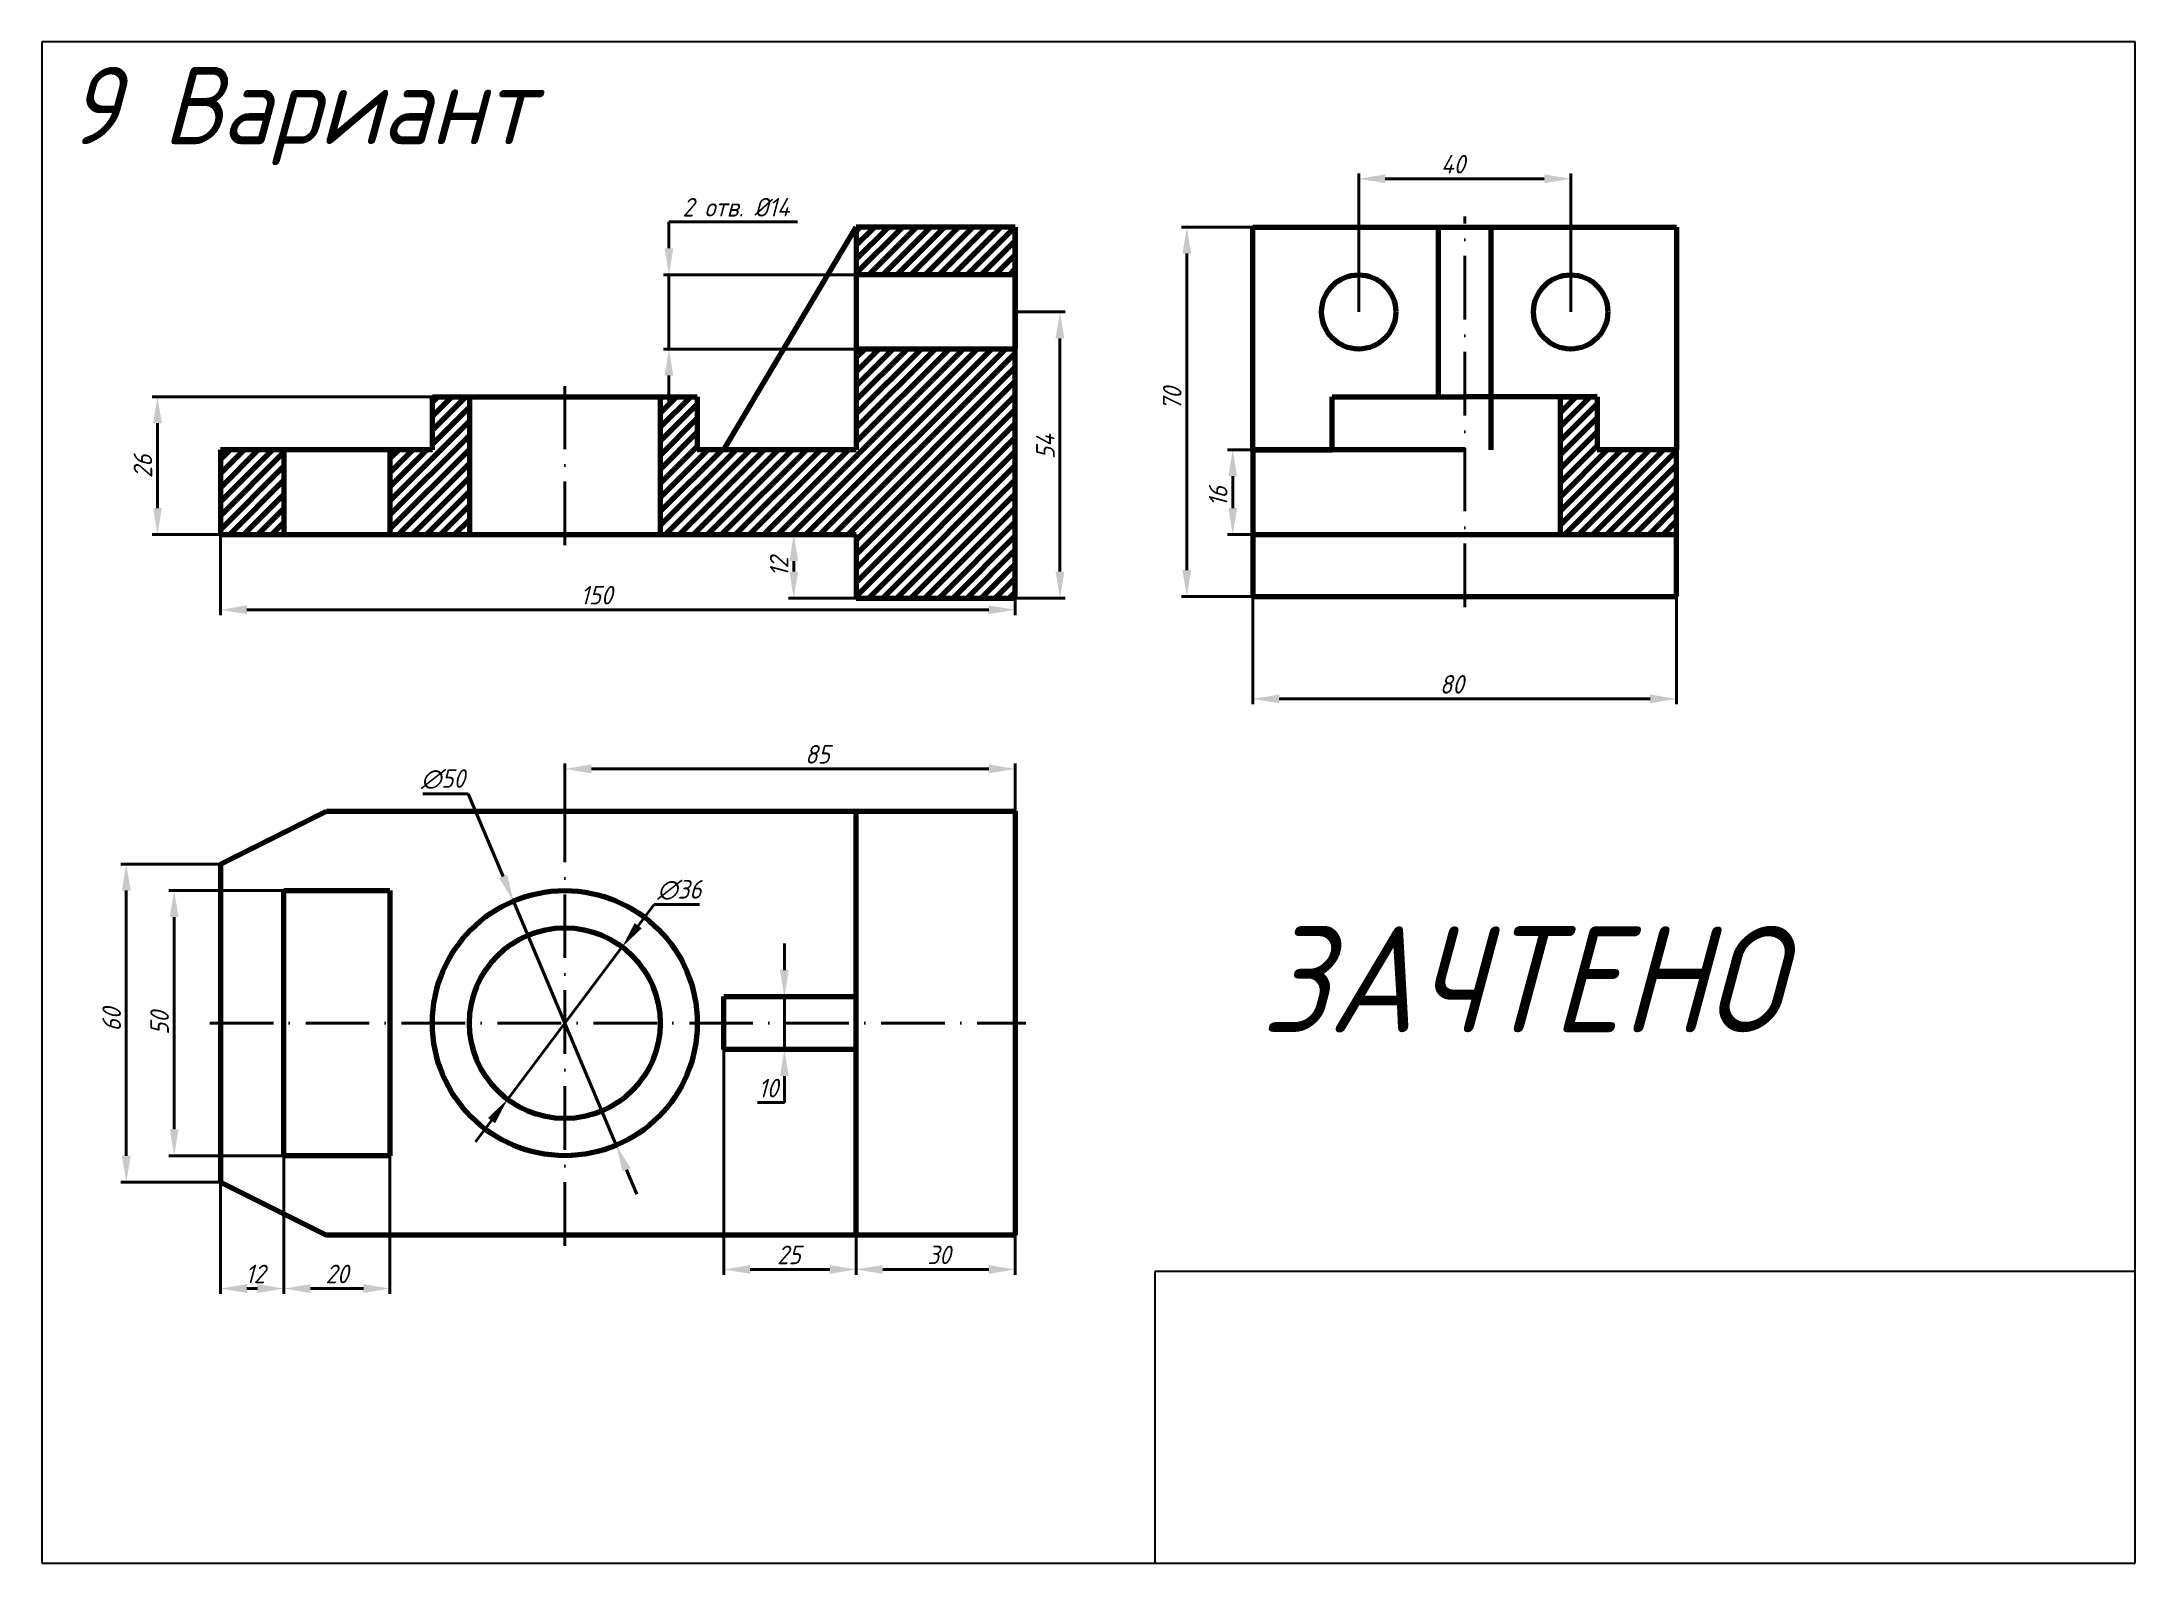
# Model space of a CAD drawing. Header units: millimetres. Extents: x 39 to 2970, y -284 to 427.
# Drawn here: x 2575.1 to 2970.1, y 46 to 333 of the extents above; entities that cross this region are included whole.
import ezdxf

# ---------------------------------------------------------------- set-up
doc = ezdxf.new("R2010")
doc.units = ezdxf.units.MM
doc.header["$MEASUREMENT"] = 0
doc.linetypes.add('ACAD_ISO10W100', pattern=[18, 12, -3, 0, -3])
for name, color, linetype, lineweight in [('аннотации', 1, 'Continuous', 40), ('осевой', 4, 'ACAD_ISO10W100', 40), ('основной', 7, 'Continuous', 90), ('ПРОВЕРКА', 6, 'Continuous', 106)]:
    doc.layers.add(name, color=color, linetype=linetype, lineweight=lineweight)
doc.styles.add('GOST', font='isocpeur.ttf', dxfattribs={"width": 0.9, "oblique": 15})
doc.dimstyles.new('GOST', dxfattribs={"dimtxt": 3.5, "dimasz": 5, "dimexe": 1, "dimexo": 0, "dimgap": 1, "dimtad": 1, "dimtoh": 1, "dimdec": 0, "dimzin": 0, "dimdsep": 46, "dimtxsty": 'GOST', "dimcen": 0, "dimclrd": 256, "dimclre": 256, "dimclrt": 256, "dimadec": 0, "dimazin": 0, "dimtfac": 1, "dimtdec": 0, "dimtmove": 0, "dimatfit": 0, "dimfxl": 1, "dimtolj": 1, "dimtzin": 0, "dimlwd": -1, "dimlwe": -1, "dimarcsym": 0})

msp = doc.modelspace()

# ---------------------------------------------------------------- texts
at = {"layer": 'основной', "insert": (2579.97, 328.25), "char_height": 14.582, "width": 5408.8513, "attachment_point": 1, "style": 'GOST'}
msp.add_mtext('9 Вариант', dxfattribs=at)
at = {"layer": 'ПРОВЕРКА', "insert": (2805.13, 166.12), "char_height": 20, "width": 125.3109, "attachment_point": 1, "style": 'GOST'}
msp.add_mtext('ЗАЧТЕНО', dxfattribs=at)

# ---------------------------------------------------------------- blocks, each defined once
blk = doc.blocks.new('*D59')
at = {"layer": 'Defpoints', "color": 0, "transparency": 16777216}
for p in [(2596.96, 266.02), (2648.83, 266.02), (2608.83, 240.02)]:
    blk.add_point(p, dxfattribs=at)
at = {"layer": 'аннотации', "transparency": 16777216}
for p, q in [((2648.83, 266.02), (2595.96, 266.02)), ((2596.96, 245.02), (2596.96, 261.02)), ((2608.83, 240.02), (2595.96, 240.02))]:
    blk.add_line(p, q, dxfattribs=at)
for points in [[(2596.13, 261.02), (2597.79, 261.02), (2596.96, 266.02)], [(2596.13, 245.02), (2597.79, 245.02), (2596.96, 240.02)]]:
    blk.add_solid(points, dxfattribs=at)
at = {"layer": 'аннотации', "transparency": 16777216, "insert": (2594.21, 252.88), "char_height": 3.5, "attachment_point": 5, "rotation": 90, "style": 'GOST'}
blk.add_mtext('\\A1;26', dxfattribs=at)
blk = doc.blocks.new('*D60')
at = {"layer": 'Defpoints', "color": 0, "transparency": 16777216}
for p in [(2717.03, 240.02), (2717.03, 240.02), (2728.83, 228.02)]:
    blk.add_point(p, dxfattribs=at)
at = {"layer": 'аннотации', "transparency": 16777216}
for p, q in [((2717.03, 240.02), (2716.03, 240.02)), ((2717.03, 233.02), (2717.03, 235.02)), ((2728.83, 228.02), (2716.03, 228.02))]:
    blk.add_line(p, q, dxfattribs=at)
for points in [[(2716.2, 235.02), (2717.86, 235.02), (2717.03, 240.02)], [(2716.2, 233.02), (2717.86, 233.02), (2717.03, 228.02)]]:
    blk.add_solid(points, dxfattribs=at)
at = {"layer": 'аннотации', "transparency": 16777216, "insert": (2714.28, 233.91), "char_height": 3.5, "attachment_point": 5, "rotation": 90, "style": 'GOST'}
blk.add_mtext('\\A1;12', dxfattribs=at)
blk = doc.blocks.new('*D61')
at = {"layer": 'Defpoints', "color": 0, "transparency": 16777216}
for p in [(2608.83, 240.02), (2758.83, 228.02), (2758.83, 225.83)]:
    blk.add_point(p, dxfattribs=at)
at = {"layer": 'аннотации', "transparency": 16777216}
for p, q in [((2608.83, 240.02), (2608.83, 224.83)), ((2613.83, 225.83), (2753.83, 225.83)), ((2758.83, 228.02), (2758.83, 224.83))]:
    blk.add_line(p, q, dxfattribs=at)
for points in [[(2613.83, 226.66), (2613.83, 225), (2608.83, 225.83)], [(2753.83, 226.66), (2753.83, 225), (2758.83, 225.83)]]:
    blk.add_solid(points, dxfattribs=at)
at = {"layer": 'аннотации', "transparency": 16777216, "insert": (2679.79, 228.58), "char_height": 3.5, "attachment_point": 5, "style": 'GOST'}
blk.add_mtext('\\A1;150', dxfattribs=at)
blk = doc.blocks.new('*D62')
at = {"layer": 'Defpoints', "color": 0, "transparency": 16777216}
for p in [(2758.83, 282.02), (2758.83, 228.02), (2767.26, 228.02)]:
    blk.add_point(p, dxfattribs=at)
at = {"layer": 'аннотации', "transparency": 16777216}
for p, q in [((2758.83, 282.02), (2768.26, 282.02)), ((2767.26, 277.02), (2767.26, 233.02)), ((2758.83, 228.02), (2768.26, 228.02))]:
    blk.add_line(p, q, dxfattribs=at)
for points in [[(2766.43, 277.02), (2768.09, 277.02), (2767.26, 282.02)], [(2766.43, 233.02), (2768.09, 233.02), (2767.26, 228.02)]]:
    blk.add_solid(points, dxfattribs=at)
at = {"layer": 'аннотации', "transparency": 16777216, "insert": (2764.51, 256.59), "char_height": 3.5, "attachment_point": 5, "rotation": 90, "style": 'GOST'}
blk.add_mtext('\\A1;54', dxfattribs=at)
blk = doc.blocks.new('*D63')
at = {"layer": 'Defpoints', "color": 0, "transparency": 16777216}
for p in [(2728.83, 289.02), (2693.47, 275.02), (2728.83, 275.02)]:
    blk.add_point(p, dxfattribs=at)
at = {"layer": 'аннотации', "transparency": 16777216}
for p, q in [((2693.47, 294.02), (2693.47, 299.02)), ((2693.47, 299.02), (2717.76, 299.02)), ((2728.83, 289.02), (2692.47, 289.02)), ((2693.47, 275.02), (2693.47, 289.02)), ((2728.83, 275.02), (2692.47, 275.02)), ((2693.47, 270.02), (2693.47, 265.02))]:
    blk.add_line(p, q, dxfattribs=at)
for points in [[(2692.64, 294.02), (2694.3, 294.02), (2693.47, 289.02)], [(2692.64, 270.02), (2694.3, 270.02), (2693.47, 275.02)]]:
    blk.add_solid(points, dxfattribs=at)
at = {"layer": 'аннотации', "transparency": 16777216, "insert": (2706.11, 301.77), "char_height": 3.5, "attachment_point": 5, "style": 'GOST'}
blk.add_mtext('\\A1;2 отв. %%C14', dxfattribs=at)
blk = doc.blocks.new('*D64')
at = {"layer": 'Defpoints', "color": 0, "transparency": 16777216}
for p in [(2600.11, 172.84), (2620.83, 172.84), (2620.83, 122.84)]:
    blk.add_point(p, dxfattribs=at)
at = {"layer": 'аннотации', "transparency": 16777216}
for p, q in [((2620.83, 172.84), (2599.11, 172.84)), ((2600.11, 127.84), (2600.11, 167.84)), ((2620.83, 122.84), (2599.11, 122.84))]:
    blk.add_line(p, q, dxfattribs=at)
for points in [[(2599.28, 167.84), (2600.95, 167.84), (2600.11, 172.84)], [(2599.28, 127.84), (2600.95, 127.84), (2600.11, 122.84)]]:
    blk.add_solid(points, dxfattribs=at)
at = {"layer": 'аннотации', "transparency": 16777216, "insert": (2597.36, 147.84), "char_height": 3.5, "attachment_point": 5, "rotation": 90, "style": 'GOST'}
blk.add_mtext('\\A1;50', dxfattribs=at)
blk = doc.blocks.new('*D65')
at = {"layer": 'Defpoints', "color": 0, "transparency": 16777216}
for p in [(2591.07, 177.84), (2608.83, 177.84), (2608.83, 117.84)]:
    blk.add_point(p, dxfattribs=at)
at = {"layer": 'аннотации', "transparency": 16777216}
for p, q in [((2608.83, 177.84), (2590.07, 177.84)), ((2591.07, 122.84), (2591.07, 172.84)), ((2608.83, 117.84), (2590.07, 117.84))]:
    blk.add_line(p, q, dxfattribs=at)
for points in [[(2590.24, 172.84), (2591.91, 172.84), (2591.07, 177.84)], [(2590.24, 122.84), (2591.91, 122.84), (2591.07, 117.84)]]:
    blk.add_solid(points, dxfattribs=at)
at = {"layer": 'аннотации', "transparency": 16777216, "insert": (2588.32, 148.5), "char_height": 3.5, "attachment_point": 5, "rotation": 90, "style": 'GOST'}
blk.add_mtext('\\A1;60', dxfattribs=at)
blk = doc.blocks.new('*D66')
at = {"layer": 'Defpoints', "color": 0, "transparency": 16777216}
for p in [(2620.83, 122.84), (2608.83, 117.84), (2608.83, 97.77)]:
    blk.add_point(p, dxfattribs=at)
at = {"layer": 'аннотации', "transparency": 16777216}
for p, q in [((2620.83, 122.84), (2620.83, 96.77)), ((2608.83, 117.84), (2608.83, 96.77)), ((2615.83, 97.77), (2613.83, 97.77))]:
    blk.add_line(p, q, dxfattribs=at)
for points in [[(2613.83, 98.6), (2613.83, 96.93), (2608.83, 97.77)], [(2615.83, 98.6), (2615.83, 96.93), (2620.83, 97.77)]]:
    blk.add_solid(points, dxfattribs=at)
at = {"layer": 'аннотации', "transparency": 16777216, "insert": (2615.4, 100.52), "char_height": 3.5, "attachment_point": 5, "style": 'GOST'}
blk.add_mtext('\\A1;12', dxfattribs=at)
blk = doc.blocks.new('*D67')
at = {"layer": 'Defpoints', "color": 0, "transparency": 16777216}
for p in [(2620.83, 122.84), (2640.83, 122.84), (2620.83, 97.77)]:
    blk.add_point(p, dxfattribs=at)
at = {"layer": 'аннотации', "transparency": 16777216}
for p, q in [((2620.83, 122.84), (2620.83, 96.77)), ((2640.83, 122.84), (2640.83, 96.77)), ((2635.83, 97.77), (2625.83, 97.77))]:
    blk.add_line(p, q, dxfattribs=at)
for points in [[(2625.83, 98.6), (2625.83, 96.93), (2620.83, 97.77)], [(2635.83, 98.6), (2635.83, 96.93), (2640.83, 97.77)]]:
    blk.add_solid(points, dxfattribs=at)
at = {"layer": 'аннотации', "transparency": 16777216, "insert": (2630.83, 100.52), "char_height": 3.5, "attachment_point": 5, "style": 'GOST'}
blk.add_mtext('\\A1;20', dxfattribs=at)
blk = doc.blocks.new('*D68')
at = {"layer": 'Defpoints', "color": 0, "transparency": 16777216}
for p in [(2703.83, 142.84), (2728.83, 107.84), (2728.83, 101.37)]:
    blk.add_point(p, dxfattribs=at)
at = {"layer": 'аннотации', "transparency": 16777216}
for p, q in [((2703.83, 142.84), (2703.83, 100.37)), ((2728.83, 107.84), (2728.83, 100.37)), ((2708.83, 101.37), (2723.83, 101.37))]:
    blk.add_line(p, q, dxfattribs=at)
for points in [[(2708.83, 102.21), (2708.83, 100.54), (2703.83, 101.37)], [(2723.83, 102.21), (2723.83, 100.54), (2728.83, 101.37)]]:
    blk.add_solid(points, dxfattribs=at)
at = {"layer": 'аннотации', "transparency": 16777216, "insert": (2716.11, 104.12), "char_height": 3.5, "attachment_point": 5, "style": 'GOST'}
blk.add_mtext('\\A1;25', dxfattribs=at)
blk = doc.blocks.new('*D69')
at = {"layer": 'Defpoints', "color": 0, "transparency": 16777216}
for p in [(2728.83, 107.84), (2758.83, 107.84), (2728.83, 101.37)]:
    blk.add_point(p, dxfattribs=at)
at = {"layer": 'аннотации', "transparency": 16777216}
for p, q in [((2728.83, 107.84), (2728.83, 100.37)), ((2758.83, 107.84), (2758.83, 100.37)), ((2753.83, 101.37), (2733.83, 101.37))]:
    blk.add_line(p, q, dxfattribs=at)
for points in [[(2733.83, 102.21), (2733.83, 100.54), (2728.83, 101.37)], [(2753.83, 102.21), (2753.83, 100.54), (2758.83, 101.37)]]:
    blk.add_solid(points, dxfattribs=at)
at = {"layer": 'аннотации', "transparency": 16777216, "insert": (2744.44, 104.12), "char_height": 3.5, "attachment_point": 5, "style": 'GOST'}
blk.add_mtext('\\A1;30', dxfattribs=at)
blk = doc.blocks.new('*D70')
at = {"layer": 'Defpoints', "color": 0, "transparency": 16777216}
for p in [(2758.83, 195.81), (2673.83, 189.84), (2758.83, 187.84)]:
    blk.add_point(p, dxfattribs=at)
at = {"layer": 'аннотации', "transparency": 16777216}
for p, q in [((2673.83, 189.84), (2673.83, 196.81)), ((2678.83, 195.81), (2753.83, 195.81)), ((2758.83, 187.84), (2758.83, 196.81))]:
    blk.add_line(p, q, dxfattribs=at)
for points in [[(2678.83, 196.64), (2678.83, 194.97), (2673.83, 195.81)], [(2753.83, 196.64), (2753.83, 194.97), (2758.83, 195.81)]]:
    blk.add_solid(points, dxfattribs=at)
at = {"layer": 'аннотации', "transparency": 16777216, "insert": (2721.49, 198.56), "char_height": 3.5, "attachment_point": 5, "style": 'GOST'}
blk.add_mtext('\\A1;85', dxfattribs=at)
blk = doc.blocks.new('*D71')
at = {"layer": 'Defpoints', "color": 0, "transparency": 16777216}
for p in [(2684.66, 162.22), (2663.01, 133.46)]:
    blk.add_point(p, dxfattribs=at)
at = {"layer": 'аннотации', "transparency": 16777216}
for p, q in [((2687.66, 166.22), (2690.67, 170.22)), ((2690.67, 170.22), (2699.22, 170.22)), ((2663.01, 133.46), (2684.66, 162.22)), ((2660.01, 129.46), (2657, 125.47))]:
    blk.add_line(p, q, dxfattribs=at)
for points in [[(2687, 166.72), (2688.33, 165.72), (2684.66, 162.22)], [(2659.34, 129.96), (2660.67, 128.96), (2663.01, 133.46)]]:
    blk.add_solid(points, dxfattribs=at)
at = {"layer": 'аннотации', "transparency": 16777216, "insert": (2695.44, 172.97), "char_height": 3.5, "attachment_point": 5, "style": 'GOST'}
blk.add_mtext('\\A1;∅36', dxfattribs=at)
blk = doc.blocks.new('*D72')
at = {"layer": 'Defpoints', "color": 0, "transparency": 16777216}
for p in [(2664.13, 170.88), (2683.54, 124.8)]:
    blk.add_point(p, dxfattribs=at)
at = {"layer": 'аннотации', "transparency": 16777216}
for p, q in [((2655.61, 191.13), (2647.06, 191.13)), ((2662.19, 175.49), (2655.61, 191.13)), ((2683.54, 124.8), (2664.13, 170.88)), ((2685.48, 120.19), (2687.42, 115.58))]:
    blk.add_line(p, q, dxfattribs=at)
for points in [[(2662.96, 175.81), (2661.42, 175.17), (2664.13, 170.88)], [(2686.24, 120.51), (2684.71, 119.87), (2683.54, 124.8)]]:
    blk.add_solid(points, dxfattribs=at)
at = {"layer": 'аннотации', "transparency": 16777216, "insert": (2650.83, 193.88), "char_height": 3.5, "attachment_point": 5, "style": 'GOST'}
blk.add_mtext('\\A1;∅50', dxfattribs=at)
blk = doc.blocks.new('*D73')
at = {"layer": 'Defpoints', "color": 0, "transparency": 16777216}
for p in [(2823.63, 307.14), (2823.63, 282.02), (2863.63, 282.02)]:
    blk.add_point(p, dxfattribs=at)
at = {"layer": 'аннотации', "transparency": 16777216}
for p, q in [((2823.63, 282.02), (2823.63, 308.14)), ((2863.63, 282.02), (2863.63, 308.14)), ((2858.63, 307.14), (2828.63, 307.14))]:
    blk.add_line(p, q, dxfattribs=at)
for points in [[(2828.63, 307.97), (2828.63, 306.3), (2823.63, 307.14)], [(2858.63, 307.97), (2858.63, 306.3), (2863.63, 307.14)]]:
    blk.add_solid(points, dxfattribs=at)
at = {"layer": 'аннотации', "transparency": 16777216, "insert": (2841.43, 309.89), "char_height": 3.5, "attachment_point": 5, "style": 'GOST'}
blk.add_mtext('\\A1;40', dxfattribs=at)
blk = doc.blocks.new('*D74')
at = {"layer": 'Defpoints', "color": 0, "transparency": 16777216}
for p in [(2803.63, 256.02), (2799.86, 240.02), (2803.63, 240.02)]:
    blk.add_point(p, dxfattribs=at)
at = {"layer": 'аннотации', "transparency": 16777216}
for p, q in [((2803.63, 256.02), (2798.86, 256.02)), ((2799.86, 251.02), (2799.86, 245.02)), ((2803.63, 240.02), (2798.86, 240.02))]:
    blk.add_line(p, q, dxfattribs=at)
for points in [[(2799.03, 251.02), (2800.7, 251.02), (2799.86, 256.02)], [(2799.03, 245.02), (2800.7, 245.02), (2799.86, 240.02)]]:
    blk.add_solid(points, dxfattribs=at)
at = {"layer": 'аннотации', "transparency": 16777216, "insert": (2797.11, 247.19), "char_height": 3.5, "attachment_point": 5, "rotation": 90, "style": 'GOST'}
blk.add_mtext('\\A1;16', dxfattribs=at)
blk = doc.blocks.new('*D75')
at = {"layer": 'Defpoints', "color": 0, "transparency": 16777216}
for p in [(2791.2, 298.02), (2803.63, 298.02), (2803.63, 228.31)]:
    blk.add_point(p, dxfattribs=at)
at = {"layer": 'аннотации', "transparency": 16777216}
for p, q in [((2803.63, 298.02), (2790.2, 298.02)), ((2791.2, 233.31), (2791.2, 293.02)), ((2803.63, 228.31), (2790.2, 228.31))]:
    blk.add_line(p, q, dxfattribs=at)
for points in [[(2790.37, 293.02), (2792.03, 293.02), (2791.2, 298.02)], [(2790.37, 233.31), (2792.03, 233.31), (2791.2, 228.31)]]:
    blk.add_solid(points, dxfattribs=at)
at = {"layer": 'аннотации', "transparency": 16777216, "insert": (2788.45, 265.61), "char_height": 3.5, "attachment_point": 5, "rotation": 90, "style": 'GOST'}
blk.add_mtext('\\A1;70', dxfattribs=at)
blk = doc.blocks.new('*D76')
at = {"layer": 'Defpoints', "color": 0, "transparency": 16777216}
for p in [(2803.63, 228.31), (2883.63, 228.31), (2883.63, 209.01)]:
    blk.add_point(p, dxfattribs=at)
at = {"layer": 'аннотации', "transparency": 16777216}
for p, q in [((2803.63, 228.31), (2803.63, 208.01)), ((2883.63, 228.31), (2883.63, 208.01)), ((2808.63, 209.01), (2878.63, 209.01))]:
    blk.add_line(p, q, dxfattribs=at)
for points in [[(2808.63, 209.84), (2808.63, 208.18), (2803.63, 209.01)], [(2878.63, 209.84), (2878.63, 208.18), (2883.63, 209.01)]]:
    blk.add_solid(points, dxfattribs=at)
at = {"layer": 'аннотации', "transparency": 16777216, "insert": (2841.18, 211.76), "char_height": 3.5, "attachment_point": 5, "style": 'GOST'}
blk.add_mtext('\\A1;80', dxfattribs=at)
blk = doc.blocks.new('*D84')
at = {"layer": 'Defpoints', "color": 0, "transparency": 16777216}
for p in [(2715.26, 152.84), (2715.26, 142.84), (2715.26, 142.84)]:
    blk.add_point(p, dxfattribs=at)
at = {"layer": 'аннотации', "transparency": 16777216}
for p, q in [((2715.26, 157.84), (2715.26, 162.84)), ((2715.26, 152.84), (2714.26, 152.84)), ((2715.26, 152.84), (2715.26, 142.84)), ((2715.26, 142.84), (2714.26, 142.84)), ((2715.26, 137.84), (2715.26, 132.84)), ((2715.26, 132.84), (2710.17, 132.84))]:
    blk.add_line(p, q, dxfattribs=at)
for points in [[(2714.42, 157.84), (2716.09, 157.84), (2715.26, 152.84)], [(2714.42, 137.84), (2716.09, 137.84), (2715.26, 142.84)]]:
    blk.add_solid(points, dxfattribs=at)
at = {"layer": 'аннотации', "transparency": 16777216, "insert": (2712.21, 135.59), "char_height": 3.5, "attachment_point": 5, "style": 'GOST'}
blk.add_mtext('\\A1;10', dxfattribs=at)

# ---------------------------------------------------------------- dimensions: what is measured, and where the dimension line sits
at = {"layer": 'аннотации'}
for base, p1, p2, picture, middle in [((2823.63, 307.14), (2863.63, 282.02), (2823.63, 282.02), '*D73', (2841.43, 307.14)), ((2758.83, 225.83), (2608.83, 240.02), (2758.83, 228.02), '*D61', (2679.79, 225.83)), ((2883.63, 209.01), (2803.63, 228.31), (2883.63, 228.31), '*D76', (2841.18, 209.01)), ((2758.83, 195.81), (2673.83, 189.84), (2758.83, 187.84), '*D70', (2721.49, 195.81)), ((2728.83, 101.37), (2703.83, 142.84), (2728.83, 107.84), '*D68', (2716.11, 101.37)), ((2620.83, 97.77), (2640.83, 122.84), (2620.83, 122.84), '*D67', (2630.83, 97.77)), ((2728.83, 101.37), (2758.83, 107.84), (2728.83, 107.84), '*D69', (2744.44, 101.37))]:
    dim = msp.add_linear_dim(base=base, p1=p1, p2=p2, dimstyle='GOST', dxfattribs=at)
    dim.commit()
    dim.dimension.update_dxf_attribs({"geometry": picture, "text_midpoint": middle, "dimtype": 160})
dim = msp.add_linear_dim(base=(2693.47, 275.02), p1=(2728.83, 289.02), p2=(2728.83, 275.02), angle=90, text='2 отв. %%C14', dimstyle='GOST', dxfattribs=at)
dim.commit()
dim.dimension.update_dxf_attribs({"geometry": '*D63', "text_midpoint": (2706.11, 299.02), "dimtype": 160})
for base, p1, p2, picture, middle in [((2791.2, 298.02), (2803.63, 228.31), (2803.63, 298.02), '*D75', (2791.2, 265.61)), ((2767.26, 228.02), (2758.83, 282.02), (2758.83, 228.02), '*D62', (2767.26, 256.59)), ((2596.96, 266.02), (2608.83, 240.02), (2648.83, 266.02), '*D59', (2596.96, 252.88)), ((2799.86, 240.02), (2803.63, 256.02), (2803.63, 240.02), '*D74', (2799.86, 247.19)), ((2717.03, 240.02), (2728.83, 228.02), (2717.03, 240.02), '*D60', (2717.03, 233.91)), ((2591.07, 177.84), (2608.83, 117.84), (2608.83, 177.84), '*D65', (2591.07, 148.5)), ((2600.11, 172.84), (2620.83, 122.84), (2620.83, 172.84), '*D64', (2600.11, 147.84)), ((2715.26, 142.84), (2715.26, 152.84), (2715.26, 142.84), '*D84', (2712.21, 132.84))]:
    dim = msp.add_linear_dim(base=base, p1=p1, p2=p2, angle=90, dimstyle='GOST', dxfattribs=at)
    dim.commit()
    dim.dimension.update_dxf_attribs({"geometry": picture, "text_midpoint": middle, "dimtype": 160})
for p1, p2, picture, middle in [((2683.54, 124.8), (2664.13, 170.88), '*D72', (2650.83, 191.13)), ((2663.01, 133.46), (2684.66, 162.22), '*D71', (2695.44, 170.22))]:
    dim = msp.add_diameter_dim_2p(p1=p1, p2=p2, dimstyle='GOST', dxfattribs=at)
    dim.commit()
    dim.dimension.update_dxf_attribs({"geometry": picture, "text_midpoint": middle, "dimtype": 163})
dim = msp.add_linear_dim(base=(2608.83, 97.77), p1=(2620.83, 122.84), p2=(2608.83, 117.84), text='12', dimstyle='GOST', dxfattribs=at)
dim.commit()
dim.dimension.update_dxf_attribs({"geometry": '*D66', "text_midpoint": (2615.4, 97.77), "dimtype": 160})

# ---------------------------------------------------------------- hatches: boundary and pattern name
at = {"layer": 'основной', "transparency": 33554687}
h = msp.add_hatch(dxfattribs=at)
h.set_pattern_fill('ANSI31', color=5, scale=15)
h.paths.add_polyline_path([(2620.83, 256.02), (2608.83, 256.02), (2608.83, 240.02), (2620.83, 240.02)])
h.paths.add_polyline_path([(2655.83, 266.02), (2648.83, 266.02), (2648.83, 256.02), (2640.83, 256.02), (2640.83, 240.02), (2655.83, 240.02)])
h.paths.add_polyline_path([(2758.83, 275.02), (2728.83, 275.02), (2728.83, 256.02), (2698.83, 256.02), (2698.83, 266.02), (2691.83, 266.02), (2691.83, 240.02), (2728.83, 240.02), (2728.83, 228.02), (2758.83, 228.02)])
h.paths.add_polyline_path([(2758.83, 298.02), (2728.83, 298.02), (2728.83, 289.02), (2758.83, 289.02)])
h = msp.add_hatch(dxfattribs=at)
h.set_pattern_fill('ANSI31', color=5, scale=15)
h.paths.add_polyline_path([(2883.63, 256.02), (2868.63, 256.02), (2861.63, 256.02), (2861.63, 240.02), (2883.63, 240.02)])
h.paths.add_polyline_path([(2868.63, 266.02), (2861.63, 266.02), (2861.63, 256.02), (2868.63, 256.02)])

# ---------------------------------------------------------------- linework, layer by layer
at = {"layer": 'Defpoints'}
for p, q in [((2575.14, 332.97), (2575.14, 45.97)), ((2970.14, 332.97), (2575.14, 332.97)), ((2970.14, 45.97), (2970.14, 332.97)), ((2970.14, 100.97), (2785.14, 100.97)), ((2785.14, 100.97), (2785.14, 45.97)), ((2575.14, 45.97), (2970.14, 45.97))]:
    msp.add_line(p, q, dxfattribs=at)
at = {"layer": 'осевой'}
for p, q in [((2843.63, 226.31), (2843.63, 300.02)), ((2673.83, 238.02), (2673.83, 268.02)), ((2673.83, 105.84), (2673.83, 189.84)), ((2606.83, 147.84), (2760.83, 147.84))]:
    msp.add_line(p, q, dxfattribs=at)
at = {"layer": 'основной'}
for p, q in [((2703.83, 256.02), (2728.83, 298.02)), ((2758.83, 298.02), (2728.83, 298.02)), ((2728.83, 298.02), (2728.83, 256.02)), ((2758.83, 228.02), (2758.83, 298.02)), ((2758.83, 298.02), (2758.83, 289.02)), ((2803.63, 256.02), (2803.63, 298.02)), ((2803.63, 298.02), (2883.63, 298.02)), ((2803.63, 298.02), (2838.63, 298.02)), ((2838.63, 298.02), (2838.63, 266.02)), ((2848.63, 256.02), (2848.63, 298.02)), ((2883.63, 298.02), (2883.63, 256.02)), ((2758.83, 289.02), (2728.83, 289.02)), ((2758.83, 289.02), (2758.83, 275.02)), ((2758.83, 275.02), (2728.83, 275.02)), ((2648.83, 256.02), (2648.83, 266.02)), ((2648.83, 266.02), (2698.83, 266.02)), ((2655.83, 266.02), (2655.83, 240.02)), ((2691.83, 266.02), (2691.83, 240.02)), ((2698.83, 266.02), (2698.83, 256.02)), ((2818.63, 256.02), (2818.63, 266.02)), ((2818.63, 266.02), (2843.63, 266.02)), ((2861.61, 266.02), (2843.61, 266.02)), ((2861.61, 266.02), (2868.63, 266.02)), ((2868.63, 266.02), (2861.63, 266.02)), ((2861.63, 266.02), (2861.63, 240.02)), ((2868.63, 266.02), (2868.63, 256.02)), ((2608.83, 256.02), (2608.83, 240.02)), ((2648.83, 256.02), (2608.83, 256.02)), ((2620.83, 256.02), (2620.83, 240.02)), ((2640.83, 256.02), (2640.83, 240.02)), ((2728.83, 256.02), (2698.83, 256.02)), ((2803.63, 256.02), (2803.63, 240.02)), ((2803.63, 256.02), (2818.63, 256.02)), ((2843.63, 256.02), (2803.63, 256.02)), ((2883.63, 256.02), (2868.63, 256.02)), ((2883.63, 240.02), (2883.63, 256.02)), ((2608.83, 240.02), (2728.83, 240.02)), ((2728.83, 240.02), (2728.83, 228.02)), ((2803.63, 240.02), (2883.63, 240.02)), ((2803.63, 240.02), (2803.63, 228.31)), ((2883.63, 228.31), (2883.63, 240.02)), ((2728.83, 228.02), (2758.83, 228.02)), ((2803.63, 228.31), (2883.63, 228.31)), ((2608.83, 177.84), (2628.83, 187.84)), ((2628.83, 187.84), (2758.83, 187.84)), ((2728.83, 107.84), (2728.83, 187.84)), ((2758.83, 187.84), (2758.83, 107.84)), ((2608.83, 177.84), (2608.83, 117.84)), ((2620.83, 122.84), (2620.83, 172.84)), ((2620.83, 172.84), (2640.83, 172.84)), ((2640.83, 172.84), (2640.83, 122.84)), ((2703.83, 142.84), (2703.83, 152.84)), ((2703.83, 152.84), (2728.83, 152.84)), ((2728.83, 142.84), (2703.83, 142.84)), ((2640.83, 122.84), (2620.83, 122.84)), ((2608.83, 117.84), (2628.83, 107.84)), ((2758.83, 107.84), (2628.83, 107.84)), ((2758.83, 107.84), (2728.83, 107.84))]:
    msp.add_line(p, q, dxfattribs=at)
for centre, radius in [((2823.63, 282.02), 7), ((2863.63, 282.02), 7), ((2673.83, 147.84), 25), ((2673.83, 147.84), 18)]:
    msp.add_circle(centre, radius, dxfattribs=at)

msp.set_redraw_order([(e.dxf.handle, doc.entitydb.next_handle()) for e in msp.query("TEXT MTEXT ATTDEF DIMENSION ARC_DIMENSION")])  # texts and dimensions are drawn at this point

doc.saveas('drawing.dxf')
